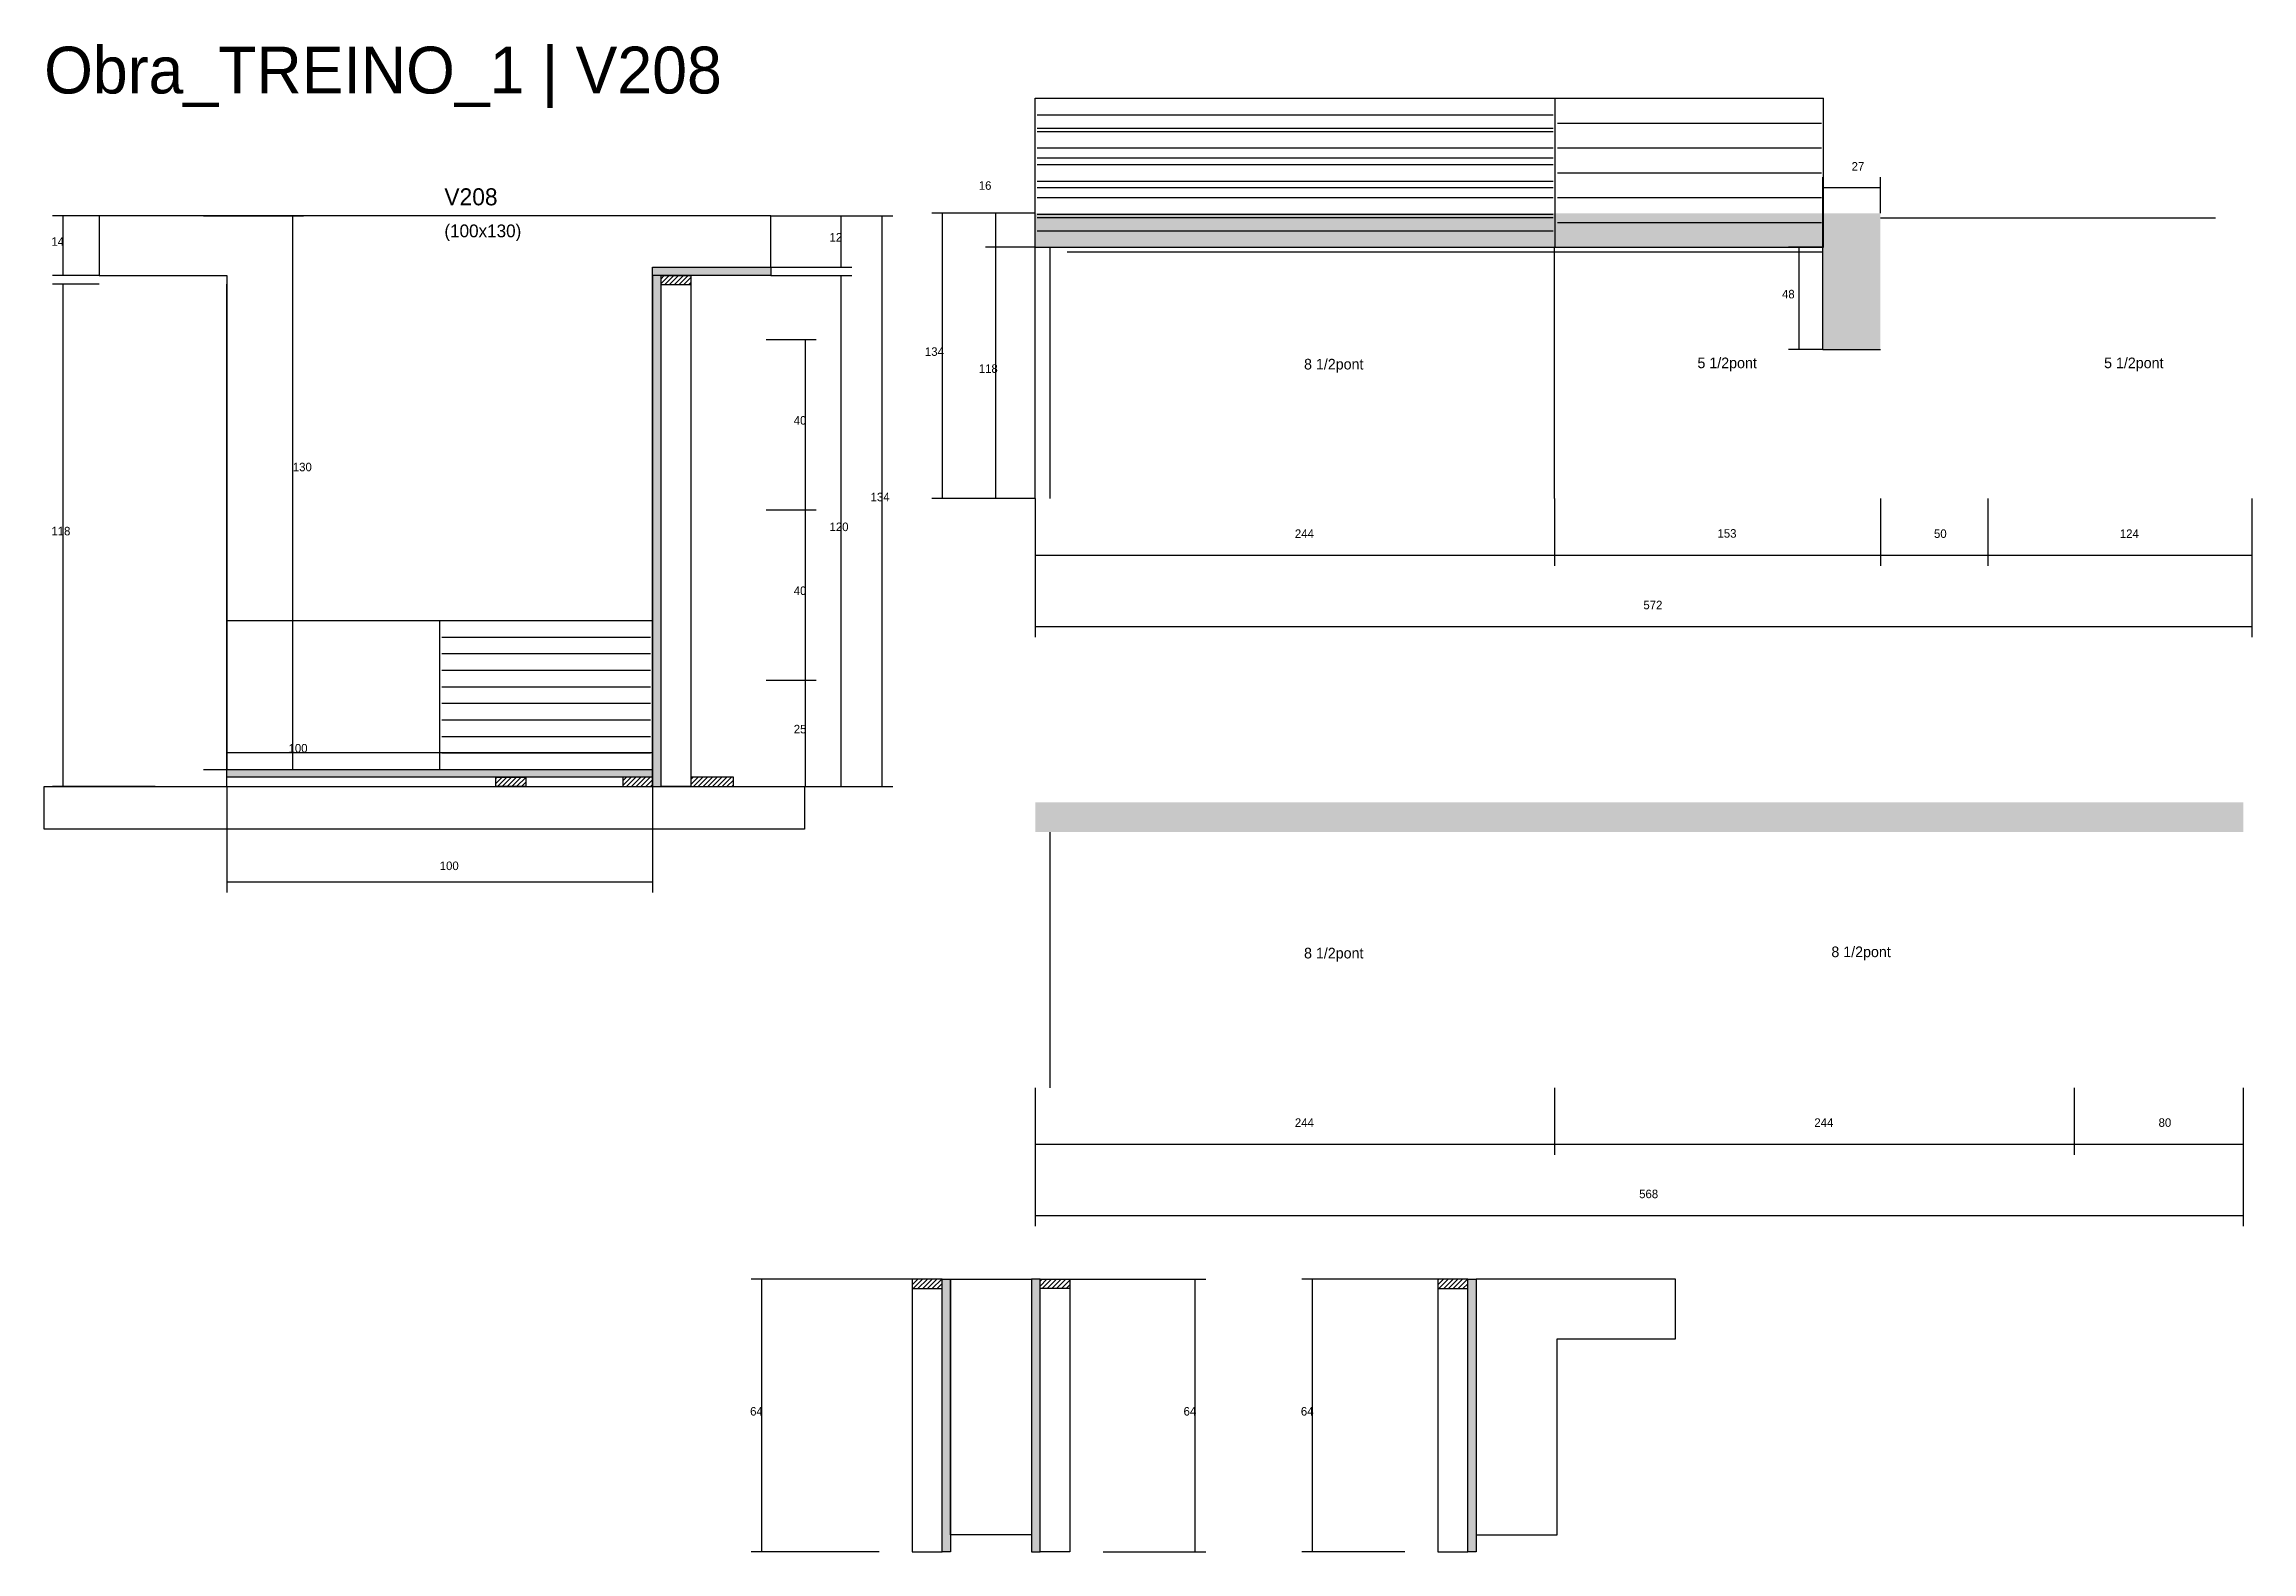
# Model space of a CAD drawing. Header units: metres. Extents: x -41 to 34800, y -36000 to 1848.
# Drawn here: x 80 to 1117, y -9745 to -9037 of the extents above; entities that cross this region are included whole.
import ezdxf

# ---------------------------------------------------------------- set-up
doc = ezdxf.new("R2010")
doc.units = ezdxf.units.M
for name, color, linetype in [('CONCRETO', 251, 'Continuous'), ('COTA', 4, 'Continuous'), ('Cota Seção (2x)', 4, 'Continuous'), ('Hachura', 253, 'Continuous'), ('LABEL_ID', 3, 'Continuous'), ('Madeira', 126, 'Continuous'), ('NOMENCLATURA', 7, 'Continuous'), ('Painéis', 200, 'Continuous'), ('SARR_2.2x7', 40, 'Continuous'), ('Texto Seção', 7, 'Continuous')]:
    doc.layers.add(name, color=color, linetype=linetype)

msp = doc.modelspace()

# ---------------------------------------------------------------- texts
at = {"layer": 'COTA'}
for s, p in [('12', (448.9, -9129.52)), ('14', (83.4, -9131.52)), ('40', (432.1, -9215.52)), ('134', (468.2, -9251.52)), ('118', (83.4, -9267.52)), ('120', (448.9, -9265.52)), ('244', (667.5, -9268.72)), ('153', (866, -9268.62)), ('124', (1055, -9268.72)), ('40', (432.1, -9295.52)), ('572', (831.2, -9302.22)), ('25', (432.1, -9360.52)), ('100', (265.8, -9424.72)), ('244', (667.5, -9545.32)), ('244', (911.5, -9545.32)), ('80', (1073.2, -9545.32)), ('568', (829.2, -9578.82)), ('64', (411.6, -9680.92)), ('64', (615.2, -9680.92)), ('64', (670.3, -9680.92))]:
    msp.add_text(s, height=4, dxfattribs=at).set_placement(p)
at = {"layer": 'Cota Seção (2x)'}
for s, p in [('27', (929, -9096.22)), ('16', (519, -9105.22)), ('48', (896.3, -9156.22)), ('134', (493.7, -9183.22)), ('118', (519, -9191.22)), ('130', (196.8, -9237.42)), ('50', (967.7, -9268.72)), ('100', (194.8, -9369.52))]:
    msp.add_text(s, height=4, dxfattribs=at).set_placement(p)
at = {"layer": 'LABEL_ID'}
msp.add_text('Obra_TREINO_1 | V208', height=22, dxfattribs=at).set_placement((80, -9060))
at = {"layer": 'NOMENCLATURA'}
for s, p in [('8 1/2pont', (671.8, -9189.62)), ('5 1/2pont', (856.6, -9189.02)), ('5 1/2pont', (1047.6, -9189.02)), ('8 1/2pont', (671.8, -9466.22)), ('8 1/2pont', (919.5, -9465.62))]:
    msp.add_text(s, height=5, dxfattribs=at).set_placement(p)
at = {"layer": 'Texto Seção'}
for s, height, p in [('V208', 8, (268, -9112.52)), ('(100x130)', 6, (268, -9127.52))]:
    msp.add_text(s, height=height, dxfattribs=at).set_placement(p)

# ---------------------------------------------------------------- hatches: boundary and pattern name
at = {"layer": 'COTA'}
h = msp.add_hatch(dxfattribs=at)
h.set_pattern_fill('AR-CONC', scale=0.03)
h.paths.add_polyline_path([(942.5, -9180.22), (942.5, -9116.22), (942.5, -9116.22), (545.5, -9116.22), (545.5, -9116.22), (545.5, -9132.22), (545.5, -9132.22), (915.5, -9132.22), (915.5, -9132.22), (915.5, -9180.22), (915.5, -9180.22), (942.5, -9180.22)])
h = msp.add_hatch(dxfattribs=at)
h.set_pattern_fill('AR-CONC', scale=0.03)
h.paths.add_polyline_path([(1113, -9392.92), (1113, -9406.92), (1113, -9406.92), (545.5, -9406.92), (545.5, -9406.92), (545.5, -9392.92), (545.5, -9392.92), (1113, -9392.92)])
at = {"layer": 'Hachura'}
h = msp.add_hatch(color=8, dxfattribs=at)
h.dxf.hatch_style = 1
h.paths.add_polyline_path([(365.8, -9145.52), (365.8, -9141.52), (365.8, -9141.52), (421.4, -9141.52), (421.4, -9141.52), (421.4, -9145.52), (421.4, -9145.52), (365.8, -9145.52)])
h = msp.add_hatch(color=8, dxfattribs=at)
h.dxf.hatch_style = 1
h.paths.add_polyline_path([(369.8, -9145.52), (365.8, -9145.52), (365.8, -9145.52), (365.8, -9385.52), (365.8, -9385.52), (369.8, -9385.52), (369.8, -9385.52), (369.8, -9145.52)])
h = msp.add_hatch(dxfattribs=at)
h.set_pattern_fill('ANSI31', scale=0.5)
h.paths.add_polyline_path([(369.8, -9149.92), (369.8, -9145.52), (369.8, -9145.52), (383.8, -9145.52), (383.8, -9145.52), (383.8, -9149.92), (383.8, -9149.92), (369.8, -9149.92)])
h = msp.add_hatch(color=8, dxfattribs=at)
h.dxf.hatch_style = 1
h.paths.add_polyline_path([(165.8, -9381.12), (165.8, -9377.52), (165.8, -9377.52), (365.8, -9377.52), (365.8, -9377.52), (365.8, -9381.12), (365.8, -9381.12), (165.8, -9381.12)])
h = msp.add_hatch(dxfattribs=at)
h.set_pattern_fill('ANSI31', scale=0.5)
h.paths.add_polyline_path([(292.2, -9385.52), (292.2, -9381.12), (292.2, -9381.12), (306.2, -9381.12), (306.2, -9381.12), (306.2, -9385.52), (306.2, -9385.52), (292.2, -9385.52)])
h = msp.add_hatch(dxfattribs=at)
h.set_pattern_fill('ANSI31', scale=0.5)
h.paths.add_polyline_path([(365.8, -9385.52), (365.8, -9381.12), (365.8, -9381.12), (351.8, -9381.12), (351.8, -9381.12), (351.8, -9385.52), (351.8, -9385.52), (365.8, -9385.52)])
h = msp.add_hatch(dxfattribs=at)
h.set_pattern_fill('ANSI31', scale=0.5)
h.paths.add_polyline_path([(403.8, -9385.52), (403.8, -9381.12), (403.8, -9381.12), (383.8, -9381.12), (383.8, -9381.12), (383.8, -9385.52), (383.8, -9385.52), (403.8, -9385.52)])
h = msp.add_hatch(dxfattribs=at)
h.set_pattern_fill('ANSI31', scale=0.5)
h.paths.add_polyline_path([(501.8, -9621.32), (501.8, -9616.92), (501.8, -9616.92), (487.8, -9616.92), (487.8, -9616.92), (487.8, -9621.32), (487.8, -9621.32), (501.8, -9621.32)])
h = msp.add_hatch(color=8, dxfattribs=at)
h.dxf.hatch_style = 1
h.paths.add_polyline_path([(501.8, -9616.92), (505.8, -9616.92), (505.8, -9616.92), (505.8, -9744.92), (505.8, -9744.92), (501.8, -9744.92), (501.8, -9744.92), (501.8, -9616.92)])
h = msp.add_hatch(color=8, dxfattribs=at)
h.dxf.hatch_style = 1
h.paths.add_polyline_path([(547.8, -9616.92), (543.8, -9616.92), (543.8, -9616.92), (543.8, -9744.92), (543.8, -9744.92), (547.8, -9744.92), (547.8, -9744.92), (547.8, -9616.92)])
h = msp.add_hatch(dxfattribs=at)
h.set_pattern_fill('ANSI31', scale=0.5)
h.paths.add_polyline_path([(547.8, -9621.32), (547.8, -9616.92), (547.8, -9616.92), (561.8, -9616.92), (561.8, -9616.92), (561.8, -9621.32), (561.8, -9621.32), (547.8, -9621.32)])
h = msp.add_hatch(dxfattribs=at)
h.set_pattern_fill('ANSI31', scale=0.5)
h.paths.add_polyline_path([(748.7, -9621.32), (748.7, -9616.92), (748.7, -9616.92), (734.7, -9616.92), (734.7, -9616.92), (734.7, -9621.32), (734.7, -9621.32), (748.7, -9621.32)])
h = msp.add_hatch(color=8, dxfattribs=at)
h.dxf.hatch_style = 1
h.paths.add_polyline_path([(748.7, -9616.92), (752.7, -9616.92), (752.7, -9616.92), (752.7, -9744.92), (752.7, -9744.92), (748.7, -9744.92), (748.7, -9744.92), (748.7, -9616.92)])

# ---------------------------------------------------------------- linework, layer by layer
at = {"layer": 'CONCRETO'}
for points in [[(421.4, -9141.52), (421.4, -9117.52), (105.8, -9117.52), (105.8, -9145.52), (165.8, -9145.52), (165.8, -9377.52), (365.8, -9377.52), (365.8, -9141.52)], [(505.8, -9616.92), (505.8, -9616.92), (543.8, -9616.92), (543.8, -9644.92), (543.8, -9644.92), (543.8, -9736.92), (505.8, -9736.92), (505.8, -9616.92)], [(846.3, -9644.92), (846.3, -9616.92), (752.7, -9616.92), (752.7, -9644.92), (752.7, -9644.92), (752.7, -9736.92), (790.7, -9736.92), (790.7, -9644.92)]]:
    msp.add_lwpolyline(points, close=True, dxfattribs=at)
at = {"layer": 'COTA'}
for p, q in [((105.8, -9117.52), (83.9, -9117.52)), ((88.9, -9145.52), (88.9, -9117.52)), ((421.4, -9117.52), (478.7, -9117.52)), ((421.4, -9117.52), (459.4, -9117.52)), ((454.4, -9141.52), (454.4, -9117.52)), ((473.7, -9385.52), (473.7, -9117.52)), ((105.8, -9145.52), (83.9, -9145.52)), ((421.4, -9141.52), (459.4, -9141.52)), ((421.4, -9145.52), (459.4, -9145.52)), ((454.4, -9385.52), (454.4, -9145.52)), ((105.8, -9149.52), (83.9, -9149.52)), ((88.9, -9385.52), (88.9, -9149.52)), ((419.1, -9175.52), (442.6, -9175.52)), ((437.6, -9255.52), (437.6, -9175.52)), ((419.1, -9255.52), (442.6, -9255.52)), ((419.1, -9255.52), (442.6, -9255.52)), ((437.6, -9335.52), (437.6, -9255.52)), ((545.5, -9250.22), (545.5, -9281.82)), ((545.5, -9250.22), (545.5, -9315.32)), ((789.5, -9250.22), (789.5, -9281.82)), ((789.5, -9250.22), (789.5, -9281.82)), ((942.5, -9250.22), (942.5, -9281.82)), ((993, -9250.22), (993, -9281.82)), ((1117, -9250.22), (1117, -9281.82)), ((1117, -9250.22), (1117, -9315.32)), ((545.5, -9276.82), (789.5, -9276.82)), ((789.5, -9276.82), (942.5, -9276.82)), ((993, -9276.82), (1117, -9276.82)), ((545.5, -9310.32), (1117, -9310.32)), ((419.1, -9335.52), (442.6, -9335.52)), ((419.1, -9335.52), (442.6, -9335.52)), ((437.6, -9385.52), (437.6, -9335.52)), ((132.2, -9385.52), (83.9, -9385.52)), ((165.8, -9385.52), (165.8, -9435.22)), ((365.8, -9385.52), (365.8, -9435.22)), ((399.4, -9385.52), (478.7, -9385.52)), ((399.4, -9385.52), (459.4, -9385.52)), ((419.1, -9385.52), (442.6, -9385.52)), ((165.8, -9430.22), (365.8, -9430.22)), ((545.5, -9526.92), (545.5, -9558.42)), ((545.5, -9526.92), (545.5, -9591.92)), ((789.5, -9526.92), (789.5, -9558.42)), ((789.5, -9526.92), (789.5, -9558.42)), ((1033.5, -9526.92), (1033.5, -9558.42)), ((1033.5, -9526.92), (1033.5, -9558.42)), ((1113, -9526.92), (1113, -9558.42)), ((1113, -9526.92), (1113, -9591.92)), ((545.5, -9553.42), (789.5, -9553.42)), ((789.5, -9553.42), (1033.5, -9553.42)), ((1033.5, -9553.42), (1113, -9553.42)), ((545.5, -9586.92), (1113, -9586.92)), ((487.8, -9616.92), (412.1, -9616.92)), ((417.1, -9744.92), (417.1, -9616.92)), ((561.8, -9616.92), (625.7, -9616.92)), ((620.7, -9744.92), (620.7, -9616.92)), ((734.7, -9616.92), (670.8, -9616.92)), ((675.8, -9744.92), (675.8, -9616.92)), ((472.2, -9744.92), (412.1, -9744.92)), ((577.4, -9744.92), (625.7, -9744.92)), ((719.1, -9744.92), (670.8, -9744.92))]:
    msp.add_line(p, q, dxfattribs=at)
at = {"layer": 'Cota Seção (2x)'}
for p, q in [((915.5, -9132.22), (915.5, -9099.22)), ((915.5, -9104.22), (942.5, -9104.22)), ((942.5, -9116.22), (942.5, -9099.22)), ((154.8, -9117.52), (201.8, -9117.52)), ((196.8, -9377.52), (196.8, -9117.52)), ((545.5, -9116.22), (496.9, -9116.22)), ((501.9, -9250.22), (501.9, -9116.22)), ((545.5, -9116.22), (522.1, -9116.22)), ((527.1, -9132.22), (527.1, -9116.22)), ((545.5, -9132.22), (522.1, -9132.22)), ((545.5, -9132.22), (522.1, -9132.22)), ((527.1, -9250.22), (527.1, -9132.22)), ((915.5, -9132.22), (899.4, -9132.22)), ((904.4, -9180.22), (904.4, -9132.22)), ((915.5, -9180.22), (899.4, -9180.22)), ((545.5, -9250.22), (496.9, -9250.22)), ((545.5, -9250.22), (522.1, -9250.22)), ((942.5, -9250.22), (942.5, -9281.82)), ((993, -9250.22), (993, -9281.82)), ((942.5, -9276.82), (993, -9276.82)), ((165.8, -9385.52), (165.8, -9364.52)), ((165.8, -9369.52), (365.8, -9369.52)), ((365.8, -9385.52), (365.8, -9364.52)), ((154.8, -9377.52), (201.8, -9377.52))]:
    msp.add_line(p, q, dxfattribs=at)
at = {"layer": 'Madeira'}
for points in [[(369.8, -9149.92), (369.8, -9145.52), (383.8, -9145.52), (383.8, -9149.92)], [(369.8, -9145.52), (383.8, -9145.52), (383.8, -9385.52), (369.8, -9385.52)], [(292.2, -9385.52), (292.2, -9381.12), (306.2, -9381.12), (306.2, -9385.52)], [(365.8, -9385.52), (365.8, -9381.12), (351.8, -9381.12), (351.8, -9385.52)], [(403.8, -9385.52), (403.8, -9381.12), (383.8, -9381.12), (383.8, -9385.52)], [(437.2, -9405.52), (80, -9405.52), (80, -9385.52), (437.2, -9385.52)], [(501.8, -9621.32), (501.8, -9616.92), (487.8, -9616.92), (487.8, -9621.32)], [(501.8, -9616.92), (487.8, -9616.92), (487.8, -9744.92), (501.8, -9744.92)], [(547.8, -9621.32), (547.8, -9616.92), (561.8, -9616.92), (561.8, -9621.32)], [(547.8, -9616.92), (561.8, -9616.92), (561.8, -9744.92), (547.8, -9744.92)], [(748.7, -9621.32), (748.7, -9616.92), (734.7, -9616.92), (734.7, -9621.32)], [(748.7, -9616.92), (734.7, -9616.92), (734.7, -9744.92), (748.7, -9744.92)]]:
    msp.add_lwpolyline(points, close=True, dxfattribs=at)
at = {"layer": 'Painéis'}
for p, q in [((545.5, -9062.22), (789.8, -9062.22)), ((545.5, -9132.22), (545.5, -9062.22)), ((789.8, -9132.22), (789.8, -9062.22)), ((789.8, -9062.22), (915.8, -9062.22)), ((789.8, -9132.22), (789.8, -9062.22)), ((915.8, -9132.22), (915.8, -9062.22)), ((545.5, -9132.22), (915.5, -9132.22)), ((545.5, -9250.22), (545.5, -9132.22)), ((545.5, -9132.22), (789.8, -9132.22)), ((789.5, -9250.22), (789.5, -9132.22)), ((789.8, -9132.22), (915.8, -9132.22)), ((915.5, -9180.22), (915.5, -9132.22)), ((105.8, -9145.52), (165.8, -9145.52)), ((365.8, -9141.52), (421.4, -9141.52)), ((365.8, -9385.52), (365.8, -9145.52)), ((165.8, -9385.52), (165.8, -9149.52)), ((915.5, -9180.22), (942.5, -9180.22)), ((165.8, -9307.52), (265.8, -9307.52)), ((165.8, -9377.52), (165.8, -9307.52)), ((265.8, -9377.52), (265.8, -9307.52)), ((265.8, -9307.52), (365.8, -9307.52)), ((265.8, -9377.52), (265.8, -9307.52)), ((365.8, -9377.52), (365.8, -9307.52)), ((165.8, -9377.52), (365.8, -9377.52)), ((165.8, -9381.12), (165.8, -9377.52)), ((165.8, -9377.52), (265.8, -9377.52)), ((265.8, -9377.52), (365.8, -9377.52)), ((365.8, -9381.12), (365.8, -9377.52))]:
    msp.add_line(p, q, dxfattribs=at)
for points in [[(365.8, -9145.52), (365.8, -9141.52), (421.4, -9141.52), (421.4, -9145.52)], [(369.8, -9145.52), (365.8, -9145.52), (365.8, -9385.52), (369.8, -9385.52)], [(165.8, -9381.12), (165.8, -9377.52), (365.8, -9377.52), (365.8, -9381.12)], [(501.8, -9616.92), (505.8, -9616.92), (505.8, -9744.92), (501.8, -9744.92)], [(547.8, -9616.92), (543.8, -9616.92), (543.8, -9744.92), (547.8, -9744.92)], [(748.7, -9616.92), (752.7, -9616.92), (752.7, -9744.92), (748.7, -9744.92)]]:
    msp.add_lwpolyline(points, close=True, dxfattribs=at)
at = {"layer": 'SARR_2.2x7'}
for p, q in [((546.5, -9070), (788.8, -9070)), ((546.5, -9076.22), (788.8, -9076.22)), ((546.5, -9077.78), (788.8, -9077.78)), ((790.8, -9073.89), (914.8, -9073.89)), ((546.5, -9085.56), (788.8, -9085.56)), ((546.5, -9090.22), (788.8, -9090.22)), ((546.5, -9093.33), (788.8, -9093.33)), ((790.8, -9085.56), (914.8, -9085.56)), ((546.5, -9101.11), (788.8, -9101.11)), ((546.5, -9104.22), (788.8, -9104.22)), ((790.8, -9097.22), (914.8, -9097.22)), ((546.5, -9108.89), (788.8, -9108.89)), ((790.8, -9108.89), (914.8, -9108.89)), ((546.5, -9116.67), (788.8, -9116.67)), ((546.5, -9118.22), (788.8, -9118.22)), ((546.5, -9124.44), (788.8, -9124.44)), ((790.8, -9120.56), (914.8, -9120.56)), ((942.5, -9118.42), (993, -9118.42)), ((993, -9118.42), (1100, -9118.42)), ((552.5, -9250.22), (552.5, -9132.22)), ((560.5, -9134.42), (789.5, -9134.42)), ((789.5, -9134.42), (915.5, -9134.42)), ((266.8, -9315.3), (364.8, -9315.3)), ((266.8, -9323.08), (364.8, -9323.08)), ((266.8, -9330.86), (364.8, -9330.86)), ((266.8, -9338.63), (364.8, -9338.63)), ((266.8, -9346.41), (364.8, -9346.41)), ((266.8, -9354.19), (364.8, -9354.19)), ((266.8, -9361.97), (364.8, -9361.97)), ((266.8, -9369.74), (364.8, -9369.74)), ((552.5, -9526.92), (552.5, -9406.92))]:
    msp.add_line(p, q, dxfattribs=at)

msp.set_redraw_order([(e.dxf.handle, doc.entitydb.next_handle()) for e in msp.query("TEXT MTEXT ATTDEF DIMENSION ARC_DIMENSION")])  # texts and dimensions are drawn at this point

doc.saveas('drawing.dxf')
